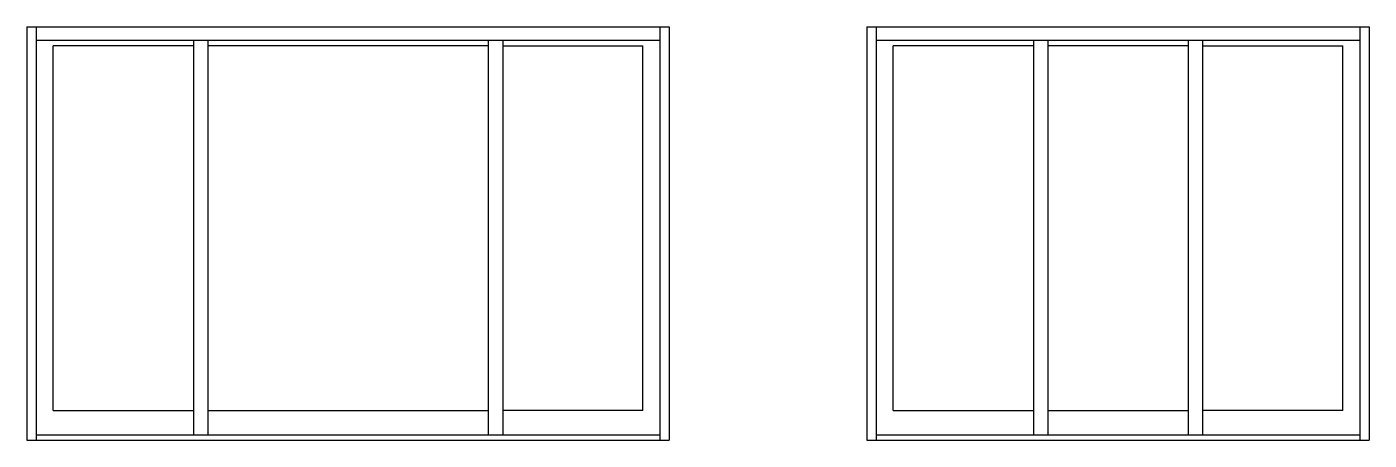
# Model space of a CAD drawing. Extents: x -178 to 41, y -68 to 28.
# Drawn here: x -177.7 to 14.1, y -68 to -9 of the extents above; entities that cross this region are included whole.
import ezdxf

# ---------------------------------------------------------------- set-up
doc = ezdxf.new("R2010")
doc.units = 0
doc.header["$LTSCALE"] = 0.25
doc.header["$MEASUREMENT"] = 0
doc.layers.get('0').update_dxf_attribs({"linetype": 'CONTINUOUS'})

msp = doc.modelspace()

# ---------------------------------------------------------------- linework, layer by layer
at = {"color": 1}
for p, q in [((-177.73, -9), (-177.73, -68)), ((-177.72, -8.99), (-85.94, -8.99)), ((-176.41, -8.99), (-176.41, -68)), ((-87.27, -8.99), (-87.27, -68)), ((-85.94, -8.99), (-85.94, -68)), ((-57.71, -9), (-57.71, -68)), ((-57.7, -8.99), (14.06, -8.99)), ((-56.39, -8.99), (-56.39, -68)), ((12.73, -8.99), (12.73, -68)), ((14.06, -8.99), (14.06, -68)), ((-176.41, -10.88), (-87.27, -10.88)), ((-56.39, -10.88), (12.73, -10.88)), ((-177.73, -68), (-85.94, -68)), ((-87.27, -67.3), (-176.41, -67.3)), ((-57.71, -68), (14.06, -68)), ((12.73, -67.3), (-56.39, -67.3))]:
    msp.add_line(p, q, dxfattribs=at)
at = {"color": 5}
for p, q in [((-153.94, -10.88), (-153.94, -67.3)), ((-151.86, -10.88), (-151.86, -67.3)), ((-111.81, -10.88), (-111.81, -67.3)), ((-109.74, -10.88), (-109.74, -67.3)), ((-33.92, -10.88), (-33.92, -67.3)), ((-31.84, -10.88), (-31.84, -67.3)), ((-11.81, -10.88), (-11.81, -67.3)), ((-9.74, -10.88), (-9.74, -67.3)), ((-153.94, -11.7), (-173.97, -11.7)), ((-173.97, -63.75), (-173.97, -11.7)), ((-111.81, -11.7), (-151.86, -11.7)), ((-109.74, -11.7), (-89.71, -11.7)), ((-89.71, -63.75), (-89.71, -11.7)), ((-33.92, -11.7), (-53.94, -11.7)), ((-53.94, -63.75), (-53.94, -11.7)), ((-11.81, -11.7), (-31.84, -11.7)), ((-9.74, -11.7), (10.29, -11.7)), ((10.29, -63.75), (10.29, -11.7)), ((-173.97, -63.75), (-153.94, -63.75)), ((-151.86, -63.75), (-111.81, -63.75)), ((-89.71, -63.75), (-109.74, -63.75)), ((-53.94, -63.75), (-33.92, -63.75)), ((-31.84, -63.75), (-11.81, -63.75)), ((10.29, -63.75), (-9.74, -63.75))]:
    msp.add_line(p, q, dxfattribs=at)
at = {"color": 1}
for centre in [(-177.72, -9), (-57.7, -9)]:
    msp.add_arc(centre, 0.01, 90, 180, dxfattribs=at)

doc.saveas('drawing.dxf')
